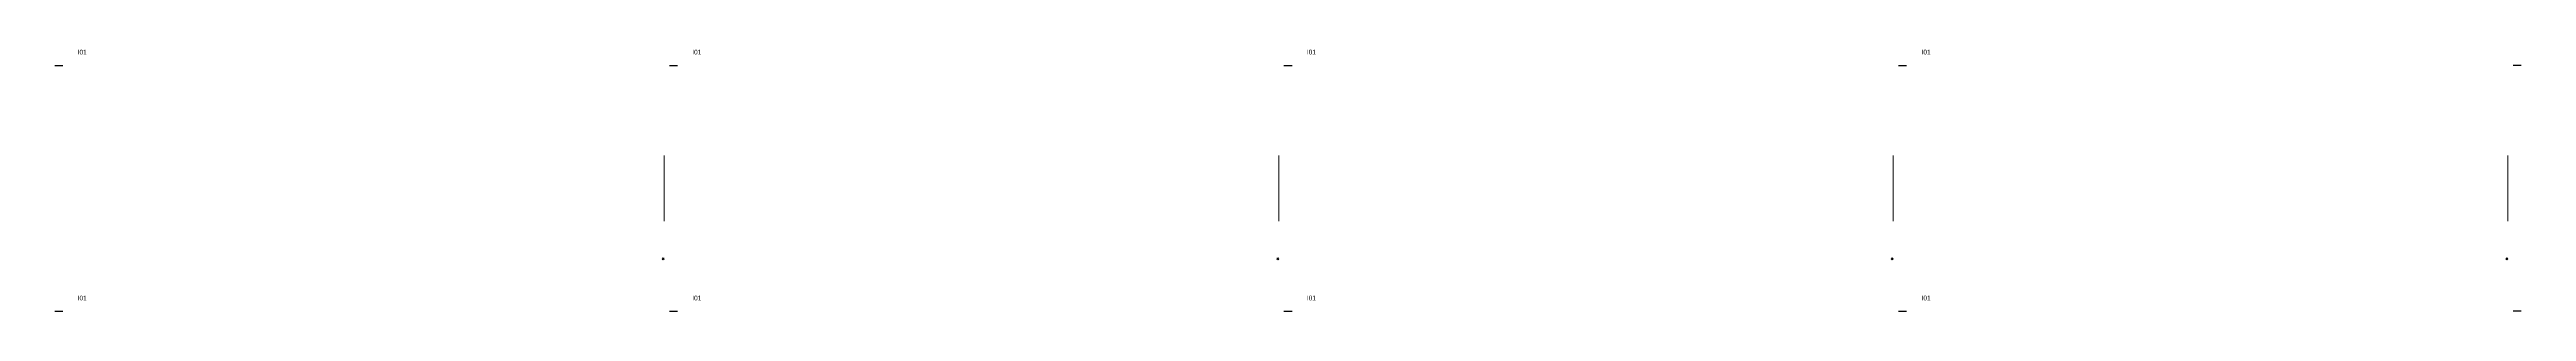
# Model space of a CAD drawing. Header units: inches. Extents: x 162 to 11993, y 18 to 332.
# Drawn here: x 7810 to 8234.3, y 68.9 to 113.6 of the extents above; entities that cross this region are included whole.
import ezdxf
from ezdxf.enums import TextEntityAlignment as Align

# ---------------------------------------------------------------- set-up
doc = ezdxf.new("R2010")
doc.units = ezdxf.units.IN
doc.header["$MEASUREMENT"] = 0
for name, color, linetype in [('DD2D_Geometry', 7, 'Continuous'), ('ENFASIS NEW', 7, 'Continuous'), ('Id Unión', 7, 'Continuous')]:
    doc.layers.add(name, color=color, linetype=linetype)
doc.styles.get("Standard").update_dxf_attribs({"font": 'stylu.ttf'})

msp = doc.modelspace()

# ---------------------------------------------------------------- texts
at = {"layer": 'Id Unión'}
for p in [(7814.81, 112.8), (7920.08, 112.8), (8025.36, 112.8), (8130.64, 112.8), (7814.81, 70.79), (7920.08, 70.79), (8025.36, 70.79), (8130.64, 70.79)]:
    msp.add_text('I01', height=0.807, dxfattribs=at).set_placement(p)

# ---------------------------------------------------------------- blocks, each defined once
blk = doc.blocks.new('DD40102466AB')
at = {"color": 1}
for p, q in [((0.004, -0.004), (-0.004, 0.004)), ((0.004, 0.004), (-0.004, -0.004))]:
    blk.add_line(p, q, dxfattribs=at)
blk.add_point((0, 0))
blk.add_point((0, 0))
blk.add_point((0, 0), dxfattribs=at)
blk = doc.blocks.new('DD101042423D')
blk.add_line((0, 0.0175), (0, -0.0175))
blk = doc.blocks.new('SPACE_DD10104242')
blk.add_blockref('DD101042423D', (0, 0))
blk = doc.blocks.new('DD101024423D')
blk.add_line((0, 0.0175), (0, -0.0175))
blk = doc.blocks.new('SPACE_DD10102442')
blk.add_blockref('DD101024423D', (0, 0))
blk = doc.blocks.new('DD101030423D')
blk.add_line((0, 0.0175), (0, -0.0175))
blk = doc.blocks.new('SPACE_DD10103042')
blk.add_blockref('DD101030423D', (0, 0))
blk = doc.blocks.new('DD20154223')
blk.add_attdef('A', text='', height=0.03).set_placement((0.5285, 0.156, 0.012), align=Align.MIDDLE_CENTER)
blk = doc.blocks.new('DD20114212')
blk.add_attdef('A', text='', height=0.03).set_placement((0.5285, 0.156, 0.012), align=Align.MIDDLE_CENTER)
blk = doc.blocks.new('DD20114206')
blk.add_attdef('A', text='', height=0.03).set_placement((0.5285, 0.076, 0.012), align=Align.MIDDLE_CENTER)
blk = doc.blocks.new('DD20154217')
blk.add_attdef('A', text='', height=0.03).set_placement((0.5285, 0.156, 0.012), align=Align.MIDDLE_CENTER)
blk = doc.blocks.new('DD20314212')
at = {"color": 0, "linetype": 'Continuous', "lineweight": 0}
for p, q in [((0.494, 0.164, 0.012), (0.494, 0.129, 0.012)), ((0.564, 0.164, 0.012), (0.494, 0.164, 0.012)), ((0.494, 0.129, 0.012), (0.564, 0.129, 0.012)), ((0.564, 0.129, 0.012), (0.564, 0.164, 0.012)), ((0.671, 0.107, 0.012), (0.386, 0.107, 0.012)), ((0.386, 0.107, 0.012), (0.386, 0.017, 0.012)), ((0.386, 0.017, 0.012), (0.671, 0.017, 0.012)), ((0.671, 0.017, 0.012), (0.671, 0.107, 0.012))]:
    blk.add_line(p, q, dxfattribs=at)
for centre, start, end in [((0.487, 0.147, 0.012), 0, 180), ((0.487, 0.147, 0.012), 180, 0), ((0.57, 0.147, 0.012), 0, 180), ((0.57, 0.147, 0.012), 180, 0)]:
    blk.add_arc(centre, 0.00159, start, end, dxfattribs=at)
blk.add_attdef('A', text='', height=0.03).set_placement((0.148, 0.198, 0.015), align=Align.MIDDLE_CENTER)
blk = doc.blocks.new('DD20154205')
blk.add_attdef('A', text='', height=0.03).set_placement((0.5285, 0.076, 0.012), align=Align.MIDDLE_CENTER)
blk = doc.blocks.new('DD20114224')
blk.add_attdef('A', text='', height=0.03).set_placement((0.5285, 0.156, 0.012), align=Align.MIDDLE_CENTER)
blk = doc.blocks.new('DD80014214')
blk.add_attdef('A', text='', height=0.03).set_placement((0.518, 0.141, 0.009), align=Align.MIDDLE_CENTER)

# ---------------------------------------------------------------- block references
at = {"layer": 'DD2D_Geometry', "xscale": 39.3700787401575, "yscale": 39.3700787401575, "zscale": 39.3700787401575}
for name, p, rotation in [('SPACE_DD10103042', (7811.57, 110.93), 90), ('SPACE_DD10103042', (7916.85, 110.93), 90), ('SPACE_DD10103042', (8022.12, 110.93), 90), ('SPACE_DD10103042', (8127.4, 110.93), 90), ('SPACE_DD10104242', (8232.67, 110.93), 270), ('SPACE_DD10104242', (7811.57, 68.92), 90), ('SPACE_DD10104242', (7916.85, 68.92), 90), ('SPACE_DD10104242', (8022.12, 68.92), 90), ('SPACE_DD10104242', (8127.4, 68.92), 90), ('SPACE_DD10102442', (8232.67, 68.92), 270)]:
    msp.add_blockref(name, p, dxfattribs=dict(at, rotation=rotation))
at = {"layer": 'DD2D_Geometry', "extrusion": (-1, 1.22465e-16, 2.22045e-16)}
ref = msp.add_blockref('DD20314212', (-110.73, 16.97, -7915.73), dxfattribs=dict(at, xscale=39.3700787401575, yscale=39.3700787401575, zscale=39.3700787401575))
ref.add_attrib('A', 'S', dxfattribs={"layer": '0', "extrusion": (-1, 1.22465e-16, 2.22045e-16), "height": 1.18}).set_placement((-104.89, 24.76, -7915.14), align=Align.MIDDLE_CENTER)
ref = msp.add_blockref('DD20314212', (-110.73, 16.97, -8021.01), dxfattribs=dict(at, xscale=39.3700787401575, yscale=39.3700787401575, zscale=39.3700787401575))
ref.add_attrib('A', 'S', dxfattribs={"layer": '0', "extrusion": (-1, 1.22465e-16, 2.22045e-16), "height": 1.18}).set_placement((-104.89, 24.76, -8020.42), align=Align.MIDDLE_CENTER)
ref = msp.add_blockref('DD20314212', (-110.73, 16.97, -8126.28), dxfattribs=dict(at, xscale=39.3700787401575, yscale=39.3700787401575, zscale=39.3700787401575))
ref.add_attrib('A', 'S', dxfattribs={"layer": '0', "extrusion": (-1, 1.22465e-16, 2.22045e-16), "height": 1.18}).set_placement((-104.89, 24.76, -8125.69), align=Align.MIDDLE_CENTER)
at = {"layer": 'DD2D_Geometry', "extrusion": (-1, 0, 2.22045e-16)}
ref = msp.add_blockref('DD20314212', (-110.73, 16.97, -8231.56), dxfattribs=dict(at, xscale=39.3700787401575, yscale=39.3700787401575, zscale=39.3700787401575))
ref.add_attrib('A', 'S', dxfattribs={"layer": '0', "extrusion": (-1, 0, 2.22045e-16), "height": 1.18}).set_placement((-104.89, 24.76, -8230.97), align=Align.MIDDLE_CENTER)
at = {"layer": 'DD2D_Geometry', "extrusion": (-1, 1.22465e-16, 2.22045e-16)}
ref = msp.add_blockref('DD20114212', (-110.73, 22.99, -7810.46), dxfattribs=dict(at, xscale=39.3700787401575, yscale=39.3700787401575, zscale=39.3700787401575))
ref.add_attrib('A', 'TR0', dxfattribs={"layer": '0', "extrusion": (-1, 1.22465e-16, 2.22045e-16), "height": 1.181}).set_placement((-89.92, 29.13, -7809.98), align=Align.MIDDLE_CENTER)
ref = msp.add_blockref('DD20114206', (-110.73, 34.76, -7810.46), dxfattribs=dict(at, xscale=39.3700787401575, yscale=39.3700787401575, zscale=39.3700787401575))
ref.add_attrib('A', 'TR0', dxfattribs={"layer": '0', "extrusion": (-1, 1.22465e-16, 2.22045e-16), "height": 1.181}).set_placement((-89.92, 37.76, -7809.98), align=Align.MIDDLE_CENTER)
ref = msp.add_blockref('DD20154223', (-110.73, 0, -7810.46), dxfattribs=dict(at, xscale=39.3700787401575, yscale=39.3700787401575, zscale=39.3700787401575))
ref.add_attrib('A', 'S', dxfattribs={"layer": '0', "extrusion": (-1, 1.22465e-16, 2.22045e-16), "height": 1.18}).set_placement((-89.92, 6.14, -7809.98), align=Align.MIDDLE_CENTER)
at = {"layer": 'DD2D_Geometry', "extrusion": (1, 0, 2.22045e-16)}
ref = msp.add_blockref('DD80014214', (68.92, 41.06, 7811.33), dxfattribs=dict(at, xscale=39.3700787401575, yscale=39.3700787401575, zscale=39.3700787401575))
ref.add_attrib('A', 'V', dxfattribs={"layer": '0', "extrusion": (1, 0, 2.22045e-16), "height": 1.18}).set_placement((89.3, 46.6, 7811.69), align=Align.MIDDLE_CENTER)
ref = msp.add_blockref('DD20114224', (69.12, 5.2, 7812.68), dxfattribs=dict(at, xscale=39.3700787401575, yscale=39.3700787401575, zscale=39.3700787401575))
ref.add_attrib('A', 'TR0', dxfattribs={"layer": '0', "extrusion": (1, 0, 2.22045e-16), "height": 1.181}).set_placement((89.92, 11.34, 7813.16), align=Align.MIDDLE_CENTER)
ref = msp.add_blockref('DD20114212', (69.12, 28.98, 7812.68), dxfattribs=dict(at, xscale=39.3700787401575, yscale=39.3700787401575, zscale=39.3700787401575))
ref.add_attrib('A', 'TR0', dxfattribs={"layer": '0', "extrusion": (1, 0, 2.22045e-16), "height": 1.181}).set_placement((89.92, 35.12, 7813.16), align=Align.MIDDLE_CENTER)
ref = msp.add_blockref('DD20154205', (69.12, 0, 7812.68), dxfattribs=dict(at, xscale=39.3700787401575, yscale=39.3700787401575, zscale=39.3700787401575))
ref.add_attrib('A', 'S', dxfattribs={"layer": '0', "extrusion": (1, 0, 2.22045e-16), "height": 1.18}).set_placement((89.92, 2.99, 7813.16), align=Align.MIDDLE_CENTER)
at = {"layer": 'DD2D_Geometry', "extrusion": (-1, 1.22465e-16, 2.22045e-16)}
ref = msp.add_blockref('DD20114212', (-110.73, 28.74, -7915.73), dxfattribs=dict(at, xscale=39.3700787401575, yscale=39.3700787401575, zscale=39.3700787401575))
ref.add_attrib('A', 'TR0', dxfattribs={"layer": '0', "extrusion": (-1, 1.22465e-16, 2.22045e-16), "height": 1.181}).set_placement((-89.92, 34.88, -7915.26), align=Align.MIDDLE_CENTER)
ref = msp.add_blockref('DD20154217', (-110.73, 0, -7915.73), dxfattribs=dict(at, xscale=39.3700787401575, yscale=39.3700787401575, zscale=39.3700787401575))
ref.add_attrib('A', 'S', dxfattribs={"layer": '0', "extrusion": (-1, 1.22465e-16, 2.22045e-16), "height": 1.18}).set_placement((-89.92, 6.14, -7915.26), align=Align.MIDDLE_CENTER)
at = {"layer": 'DD2D_Geometry', "extrusion": (1, 0, 2.22045e-16)}
ref = msp.add_blockref('DD80014214', (68.92, 41.06, 7916.61), dxfattribs=dict(at, xscale=39.3700787401575, yscale=39.3700787401575, zscale=39.3700787401575))
ref.add_attrib('A', 'V', dxfattribs={"layer": '0', "extrusion": (1, 0, 2.22045e-16), "height": 1.18}).set_placement((89.3, 46.6, 7916.96), align=Align.MIDDLE_CENTER)
ref = msp.add_blockref('DD20114224', (69.12, 5.2, 7917.96), dxfattribs=dict(at, xscale=39.3700787401575, yscale=39.3700787401575, zscale=39.3700787401575))
ref.add_attrib('A', 'TR0', dxfattribs={"layer": '0', "extrusion": (1, 0, 2.22045e-16), "height": 1.181}).set_placement((89.92, 11.34, 7918.43), align=Align.MIDDLE_CENTER)
ref = msp.add_blockref('DD20114212', (69.12, 28.98, 7917.96), dxfattribs=dict(at, xscale=39.3700787401575, yscale=39.3700787401575, zscale=39.3700787401575))
ref.add_attrib('A', 'TR0', dxfattribs={"layer": '0', "extrusion": (1, 0, 2.22045e-16), "height": 1.181}).set_placement((89.92, 35.12, 7918.43), align=Align.MIDDLE_CENTER)
ref = msp.add_blockref('DD20154205', (69.12, 0, 7917.96), dxfattribs=dict(at, xscale=39.3700787401575, yscale=39.3700787401575, zscale=39.3700787401575))
ref.add_attrib('A', 'S', dxfattribs={"layer": '0', "extrusion": (1, 0, 2.22045e-16), "height": 1.18}).set_placement((89.92, 2.99, 7918.43), align=Align.MIDDLE_CENTER)
at = {"layer": 'DD2D_Geometry', "extrusion": (-1, 1.22465e-16, 2.22045e-16)}
ref = msp.add_blockref('DD20114212', (-110.73, 28.74, -8021.01), dxfattribs=dict(at, xscale=39.3700787401575, yscale=39.3700787401575, zscale=39.3700787401575))
ref.add_attrib('A', 'TR0', dxfattribs={"layer": '0', "extrusion": (-1, 1.22465e-16, 2.22045e-16), "height": 1.181}).set_placement((-89.92, 34.88, -8020.53), align=Align.MIDDLE_CENTER)
ref = msp.add_blockref('DD20154217', (-110.73, 0, -8021.01), dxfattribs=dict(at, xscale=39.3700787401575, yscale=39.3700787401575, zscale=39.3700787401575))
ref.add_attrib('A', 'S', dxfattribs={"layer": '0', "extrusion": (-1, 1.22465e-16, 2.22045e-16), "height": 1.18}).set_placement((-89.92, 6.14, -8020.53), align=Align.MIDDLE_CENTER)
at = {"layer": 'DD2D_Geometry', "extrusion": (1, 0, 2.22045e-16)}
ref = msp.add_blockref('DD80014214', (68.92, 41.06, 8021.88), dxfattribs=dict(at, xscale=39.3700787401575, yscale=39.3700787401575, zscale=39.3700787401575))
ref.add_attrib('A', 'V', dxfattribs={"layer": '0', "extrusion": (1, 0, 2.22045e-16), "height": 1.18}).set_placement((89.3, 46.6, 8022.24), align=Align.MIDDLE_CENTER)
ref = msp.add_blockref('DD20114224', (69.12, 5.2, 8023.24), dxfattribs=dict(at, xscale=39.3700787401575, yscale=39.3700787401575, zscale=39.3700787401575))
ref.add_attrib('A', 'TR0', dxfattribs={"layer": '0', "extrusion": (1, 0, 2.22045e-16), "height": 1.181}).set_placement((89.92, 11.34, 8023.71), align=Align.MIDDLE_CENTER)
ref = msp.add_blockref('DD20114212', (69.12, 28.98, 8023.24), dxfattribs=dict(at, xscale=39.3700787401575, yscale=39.3700787401575, zscale=39.3700787401575))
ref.add_attrib('A', 'TR0', dxfattribs={"layer": '0', "extrusion": (1, 0, 2.22045e-16), "height": 1.181}).set_placement((89.92, 35.12, 8023.71), align=Align.MIDDLE_CENTER)
ref = msp.add_blockref('DD20154205', (69.12, 0, 8023.24), dxfattribs=dict(at, xscale=39.3700787401575, yscale=39.3700787401575, zscale=39.3700787401575))
ref.add_attrib('A', 'S', dxfattribs={"layer": '0', "extrusion": (1, 0, 2.22045e-16), "height": 1.18}).set_placement((89.92, 2.99, 8023.71), align=Align.MIDDLE_CENTER)
at = {"layer": 'DD2D_Geometry', "extrusion": (-1, 1.22465e-16, 2.22045e-16)}
ref = msp.add_blockref('DD20114212', (-110.73, 28.74, -8126.28), dxfattribs=dict(at, xscale=39.3700787401575, yscale=39.3700787401575, zscale=39.3700787401575))
ref.add_attrib('A', 'TR0', dxfattribs={"layer": '0', "extrusion": (-1, 1.22465e-16, 2.22045e-16), "height": 1.181}).set_placement((-89.92, 34.88, -8125.81), align=Align.MIDDLE_CENTER)
ref = msp.add_blockref('DD20154217', (-110.73, 0, -8126.28), dxfattribs=dict(at, xscale=39.3700787401575, yscale=39.3700787401575, zscale=39.3700787401575))
ref.add_attrib('A', 'S', dxfattribs={"layer": '0', "extrusion": (-1, 1.22465e-16, 2.22045e-16), "height": 1.18}).set_placement((-89.92, 6.14, -8125.81), align=Align.MIDDLE_CENTER)
at = {"layer": 'DD2D_Geometry', "extrusion": (1, 0, 2.22045e-16)}
ref = msp.add_blockref('DD80014214', (68.92, 41.06, 8127.16), dxfattribs=dict(at, xscale=39.3700787401575, yscale=39.3700787401575, zscale=39.3700787401575))
ref.add_attrib('A', 'V', dxfattribs={"layer": '0', "extrusion": (1, 0, 2.22045e-16), "height": 1.18}).set_placement((89.3, 46.6, 8127.51), align=Align.MIDDLE_CENTER)
ref = msp.add_blockref('DD20114224', (69.12, 5.2, 8128.51), dxfattribs=dict(at, xscale=39.3700787401575, yscale=39.3700787401575, zscale=39.3700787401575))
ref.add_attrib('A', 'TR0', dxfattribs={"layer": '0', "extrusion": (1, 0, 2.22045e-16), "height": 1.181}).set_placement((89.92, 11.34, 8128.98), align=Align.MIDDLE_CENTER)
ref = msp.add_blockref('DD20114212', (69.12, 28.98, 8128.51), dxfattribs=dict(at, xscale=39.3700787401575, yscale=39.3700787401575, zscale=39.3700787401575))
ref.add_attrib('A', 'TR0', dxfattribs={"layer": '0', "extrusion": (1, 0, 2.22045e-16), "height": 1.181}).set_placement((89.92, 35.12, 8128.98), align=Align.MIDDLE_CENTER)
ref = msp.add_blockref('DD20154205', (69.12, 0, 8128.51), dxfattribs=dict(at, xscale=39.3700787401575, yscale=39.3700787401575, zscale=39.3700787401575))
ref.add_attrib('A', 'S', dxfattribs={"layer": '0', "extrusion": (1, 0, 2.22045e-16), "height": 1.18}).set_placement((89.92, 2.99, 8128.98), align=Align.MIDDLE_CENTER)
at = {"layer": 'DD2D_Geometry', "extrusion": (-1, 0, 2.22045e-16)}
ref = msp.add_blockref('DD20114212', (-110.73, 28.74, -8231.56), dxfattribs=dict(at, xscale=39.3700787401575, yscale=39.3700787401575, zscale=39.3700787401575))
ref.add_attrib('A', 'TR0', dxfattribs={"layer": '0', "extrusion": (-1, 0, 2.22045e-16), "height": 1.181}).set_placement((-89.92, 34.88, -8231.09), align=Align.MIDDLE_CENTER)
ref = msp.add_blockref('DD20154217', (-110.73, 0, -8231.56), dxfattribs=dict(at, xscale=39.3700787401575, yscale=39.3700787401575, zscale=39.3700787401575))
ref.add_attrib('A', 'S', dxfattribs={"layer": '0', "extrusion": (-1, 0, 2.22045e-16), "height": 1.18}).set_placement((-89.92, 6.14, -8231.09), align=Align.MIDDLE_CENTER)
ref = msp.add_blockref('DD80014214', (-110.93, 41.06, -8232.91), dxfattribs=dict(at, xscale=39.3700787401575, yscale=39.3700787401575, zscale=39.3700787401575))
ref.add_attrib('A', 'V', dxfattribs={"layer": '0', "extrusion": (-1, 0, 2.22045e-16), "height": 1.18}).set_placement((-90.55, 46.6, -8232.55), align=Align.MIDDLE_CENTER)
at = {"layer": 'DD2D_Geometry', "extrusion": (1, -1.22465e-16, 2.22045e-16)}
ref = msp.add_blockref('DD20114212', (69.12, 22.99, 8233.79), dxfattribs=dict(at, xscale=39.3700787401575, yscale=39.3700787401575, zscale=39.3700787401575))
ref.add_attrib('A', 'TR0', dxfattribs={"layer": '0', "extrusion": (1, -1.22465e-16, 2.22045e-16), "height": 1.181}).set_placement((89.92, 29.13, 8234.26), align=Align.MIDDLE_CENTER)
ref = msp.add_blockref('DD20114206', (69.12, 34.76, 8233.79), dxfattribs=dict(at, xscale=39.3700787401575, yscale=39.3700787401575, zscale=39.3700787401575))
ref.add_attrib('A', 'TR0', dxfattribs={"layer": '0', "extrusion": (1, -1.22465e-16, 2.22045e-16), "height": 1.181}).set_placement((89.92, 37.76, 8234.26), align=Align.MIDDLE_CENTER)
ref = msp.add_blockref('DD20154223', (69.12, 0, 8233.79), dxfattribs=dict(at, xscale=39.3700787401575, yscale=39.3700787401575, zscale=39.3700787401575))
ref.add_attrib('A', 'S', dxfattribs={"layer": '0', "extrusion": (1, -1.22465e-16, 2.22045e-16), "height": 1.18}).set_placement((89.92, 6.14, 8234.26), align=Align.MIDDLE_CENTER)
at = {"layer": 'ENFASIS NEW', "xscale": 39.3700787401575, "yscale": 39.3700787401575, "zscale": 39.3700787401575, "rotation": 270}
for p in [(7915.1, 77.9), (8020.38, 77.9), (8125.65, 77.9), (8230.93, 77.9)]:
    msp.add_blockref('DD40102466AB', p, dxfattribs=at)

msp.set_redraw_order([(e.dxf.handle, doc.entitydb.next_handle()) for e in msp.query("TEXT MTEXT ATTDEF DIMENSION ARC_DIMENSION")])  # texts and dimensions are drawn at this point

doc.saveas('drawing.dxf')
